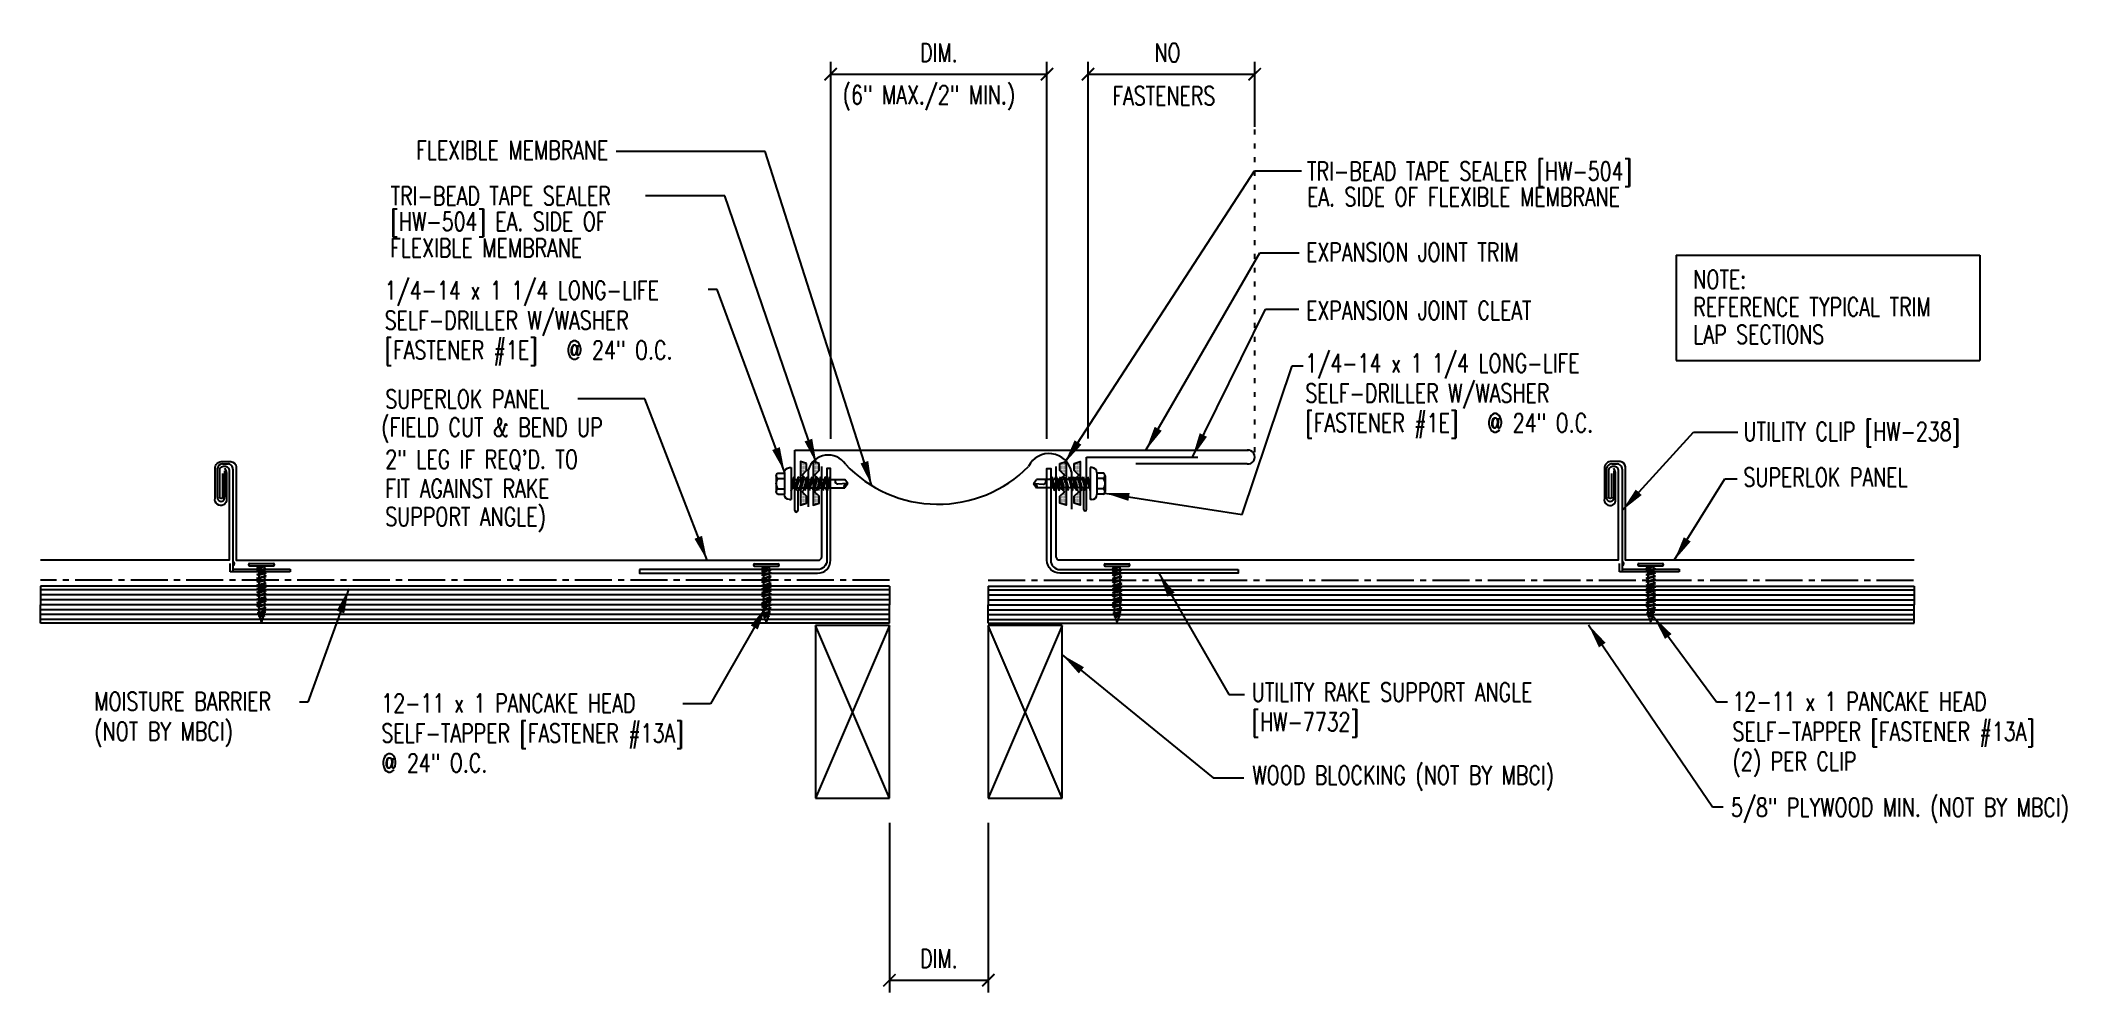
# Model space of a CAD drawing. Header units: inches. Extents: x 2.9 to 43.9, y 17.1 to 36.4.
import ezdxf
from ezdxf.enums import TextEntityAlignment as Align

# ---------------------------------------------------------------- set-up
doc = ezdxf.new("R2010")
doc.units = ezdxf.units.IN
doc.header["$MEASUREMENT"] = 0
doc.linetypes.add('ACAD_ISO07W100', pattern=[3, 0, -3])
doc.linetypes.add('CENTER2', pattern=[1.125, 0.75, -0.125, 0.125, -0.125])
for name, color, linetype in [('BARRIER', 253, 'CENTER2'), ('clip', 5, 'Continuous'), ('DIM', 2, 'Continuous'), ('FASTENER', 9, 'Continuous'), ('MEMBRANE', 7, 'Continuous'), ('PANEL', 11, 'Continuous'), ('STLA', 10, 'Continuous'), ('TAPE', 8, 'Continuous'), ('TEXT', 2, 'Continuous'), ('TRIM', 6, 'Continuous'), ('WOOD', 3, 'Continuous')]:
    doc.layers.add(name, color=color, linetype=linetype)
doc.styles.add('TEXT1', font='ROMANS.shx', dxfattribs={"width": 0.75, "height": 0.375})
doc.dimstyles.new('DETAIL$0', dxfattribs={"dimscale": 4, "dimtxt": 0.375, "dimasz": 0.0625, "dimexe": 0.0625, "dimexo": 0.125, "dimgap": 0.0625, "dimtad": 1, "dimdec": 4, "dimzin": 3, "dimdsep": 46, "dimlunit": 4, "dimtxsty": 'TEXT1', "dimblk": 'ARCHTICK', "dimcen": 0.0625, "dimclrd": 7, "dimclre": 7, "dimclrt": 2, "dimadec": 0, "dimazin": 0, "dimtfac": 0.59375, "dimtdec": 4, "dimtmove": 0, "dimatfit": 3, "dimfxl": 0, "dimfrac": 2, "dimtolj": 1, "dimtzin": 3, "dimarcsym": 0})
doc.dimstyles.new('DETAIL$7', dxfattribs={"dimscale": 4, "dimtxt": 0.375, "dimasz": 0.125, "dimexe": 0.0625, "dimexo": 0.125, "dimgap": 0.0625, "dimtad": 1, "dimdec": 4, "dimzin": 3, "dimdsep": 46, "dimlunit": 4, "dimtxsty": 'TEXT1', "dimblk": 'ARCHTICK', "dimcen": 0.0625, "dimclrd": 7, "dimclre": 7, "dimclrt": 2, "dimadec": 0, "dimazin": 0, "dimtfac": 0.59375, "dimtdec": 4, "dimtmove": 2, "dimatfit": 3, "dimfxl": 0, "dimfrac": 2, "dimtolj": 1, "dimtzin": 3, "dimarcsym": 0})

msp = doc.modelspace()

# ---------------------------------------------------------------- texts
at = {"layer": 'DIM', "color": 2, "insert": (25.73178, 36.16169), "char_height": 0.375, "attachment_point": 5, "style": 'TEXT1'}
msp.add_mtext('\\A1;NO', dxfattribs=at)
at = {"layer": 'TEXT', "style": 'TEXT1', "width": 0.75}
for s, p in [('(6" MAX./2" MIN.)', (19.14977, 35.11898)), ('FASTENERS', (24.61409, 35.09688)), ('TRI-BEAD TAPE SEALER [HW-504]', (28.55834, 33.5717)), ('TRI-BEAD TAPE SEALER', (9.99021, 33.07089)), ('EA. SIDE OF FLEXIBLE MEMBRANE', (28.55834, 33.05184)), ('[HW-504] EA. SIDE OF', (9.99021, 32.55104)), ('FLEXIBLE MEMBRANE', (9.97816, 32.01655)), ('EXPANSION JOINT TRIM', (28.53928, 31.93039)), ('EXPANSION JOINT CLEAT', (28.53928, 30.74656)), ('SUPERLOK PANEL', (9.88399, 28.95116)), ('(FIELD CUT & BEND UP', (9.80137, 28.38001)), ('UTILITY CLIP [HW-238]', (37.40124, 28.29431)), ('2" LEG IF REQ\'D. TO ', (9.8823, 27.72858)), ('FIT AGAINST RAKE', (9.8823, 27.13737)), ('SUPERLOK PANEL', (37.40124, 27.3664)), ('SUPPORT ANGLE)', (9.8823, 26.56654)), ('MOISTURE BARRIER', (3.98585, 22.82125)), ('UTILITY RAKE SUPPORT ANGLE', (27.43744, 23.00767)), ('(NOT BY MBCI)', (3.98585, 22.2141)), ('[HW-7732]', (27.43744, 22.40767)), ('WOOD BLOCKING (NOT BY MBCI)', (27.4505, 21.32447)), ('5/8" PLYWOOD MIN. (NOT BY MBCI)', (37.14857, 20.67338))]:
    msp.add_text(s, height=0.375, dxfattribs=at).set_placement(p)
msp.add_text('FLEXIBLE MEMBRANE', height=0.375, dxfattribs=at).set_placement((14.40044, 33.99826), align=Align.RIGHT)

# ---------------------------------------------------------------- blocks, each defined once
blk = doc.blocks.new('_ArchTick')
at = {"color": 0, "linetype": 'ByBlock', "const_width": 0.15}
blk.add_lwpolyline([(-0.5, -0.5), (0.5, 0.5)], dxfattribs=at)
blk = doc.blocks.new('*D11')
at = {"layer": 'DEFPOINTS', "color": 0}
for p in [(20.099, 21.048), (22.099, 21.048), (22.099, 17.357)]:
    blk.add_point(p, dxfattribs=at)
at = {"layer": 'DIM', "color": 7, "lineweight": -2}
for p, q in [((20.099, 20.548), (20.099, 17.107)), ((22.099, 20.548), (22.099, 17.107)), ((20.099, 17.357), (22.099, 17.357))]:
    blk.add_line(p, q, dxfattribs=at)
at = {"layer": 'DIM', "color": 7, "lineweight": -2, "xscale": 0.25, "yscale": 0.25, "zscale": 0.25, "rotation": 180}
blk.add_blockref('_ArchTick', (20.099, 17.357), dxfattribs=at)
at = {"layer": 'DIM', "color": 7, "lineweight": -2, "xscale": 0.25, "yscale": 0.25, "zscale": 0.25}
blk.add_blockref('_ArchTick', (22.099, 17.357), dxfattribs=at)
at = {"layer": 'DIM', "color": 2, "insert": (21.099, 17.795), "char_height": 0.375, "attachment_point": 5, "style": 'TEXT1'}
blk.add_mtext('\\A1;DIM.', dxfattribs=at)
blk = doc.blocks.new('*X2')
at = {"color": 0}
for p, q in [((-0.434, 0.135), (-0.434, 0.135)), ((-0.434, 0.123), (-0.434, 0.123)), ((-0.422, 0.141), (-0.422, 0.141)), ((-0.422, 0.129), (-0.422, 0.129)), ((-0.422, 0.117), (-0.422, 0.117)), ((-0.422, 0.105), (-0.422, 0.105)), ((-0.422, 0.094), (-0.422, 0.094)), ((-0.422, 0.082), (-0.422, 0.082)), ((-0.41, 0.135), (-0.41, 0.135)), ((-0.41, 0.123), (-0.41, 0.123)), ((-0.41, 0.111), (-0.41, 0.111)), ((-0.41, 0.1), (-0.41, 0.1)), ((-0.41, 0.088), (-0.41, 0.088)), ((-0.41, 0.076), (-0.41, 0.076)), ((-0.41, 0.064), (-0.41, 0.064)), ((-0.41, 0.053), (-0.41, 0.053)), ((-0.41, 0.041), (-0.41, 0.041)), ((-0.398, 0.141), (-0.398, 0.141)), ((-0.398, 0.129), (-0.398, 0.129)), ((-0.398, 0.117), (-0.398, 0.117)), ((-0.398, 0.105), (-0.398, 0.105)), ((-0.398, 0.094), (-0.398, 0.094)), ((-0.398, 0.082), (-0.398, 0.082)), ((-0.398, 0.07), (-0.398, 0.07)), ((-0.398, 0.059), (-0.398, 0.059)), ((-0.398, 0.047), (-0.398, 0.047)), ((-0.398, 0.035), (-0.398, 0.035)), ((-0.398, 0.023), (-0.398, 0.023)), ((-0.387, 0.135), (-0.387, 0.135)), ((-0.387, 0.123), (-0.387, 0.123)), ((-0.387, 0.111), (-0.387, 0.111)), ((-0.387, 0.1), (-0.387, 0.1)), ((-0.387, 0.088), (-0.387, 0.088)), ((-0.387, 0.076), (-0.387, 0.076)), ((-0.387, 0.064), (-0.387, 0.064)), ((-0.387, 0.053), (-0.387, 0.053)), ((-0.387, 0.041), (-0.387, 0.041)), ((-0.387, 0.029), (-0.387, 0.029)), ((-0.375, 0.141), (-0.375, 0.141)), ((-0.375, 0.129), (-0.375, 0.129)), ((-0.375, 0.117), (-0.375, 0.117)), ((-0.375, 0.105), (-0.375, 0.105)), ((-0.375, 0.094), (-0.375, 0.094)), ((-0.375, 0.082), (-0.375, 0.082)), ((-0.375, 0.07), (-0.375, 0.07)), ((-0.375, 0.059), (-0.375, 0.059)), ((-0.375, 0.047), (-0.375, 0.047)), ((-0.375, 0.035), (-0.375, 0.035)), ((-0.375, 0.023), (-0.375, 0.023)), ((-0.363, 0.135), (-0.363, 0.135)), ((-0.363, 0.123), (-0.363, 0.123)), ((-0.363, 0.111), (-0.363, 0.111)), ((-0.363, 0.1), (-0.363, 0.1)), ((-0.363, 0.088), (-0.363, 0.088)), ((-0.363, 0.076), (-0.363, 0.076)), ((-0.363, 0.064), (-0.363, 0.064)), ((-0.363, 0.053), (-0.363, 0.053)), ((-0.363, 0.041), (-0.363, 0.041)), ((-0.363, 0.029), (-0.363, 0.029)), ((-0.352, 0.141), (-0.352, 0.141)), ((-0.352, 0.129), (-0.352, 0.129)), ((-0.352, 0.117), (-0.352, 0.117)), ((-0.352, 0.105), (-0.352, 0.105)), ((-0.352, 0.094), (-0.352, 0.094)), ((-0.352, 0.082), (-0.352, 0.082)), ((-0.352, 0.07), (-0.352, 0.07)), ((-0.352, 0.059), (-0.352, 0.059)), ((-0.352, 0.047), (-0.352, 0.047)), ((-0.352, 0.035), (-0.352, 0.035)), ((-0.352, 0.023), (-0.352, 0.023)), ((-0.34, 0.135), (-0.34, 0.135)), ((-0.34, 0.123), (-0.34, 0.123)), ((-0.34, 0.111), (-0.34, 0.111)), ((-0.34, 0.1), (-0.34, 0.1)), ((-0.34, 0.088), (-0.34, 0.088)), ((-0.34, 0.076), (-0.34, 0.076)), ((-0.34, 0.064), (-0.34, 0.064)), ((-0.34, 0.053), (-0.34, 0.053)), ((-0.34, 0.041), (-0.34, 0.041)), ((-0.34, 0.029), (-0.34, 0.029)), ((-0.328, 0.141), (-0.328, 0.141)), ((-0.328, 0.129), (-0.328, 0.129)), ((-0.328, 0.117), (-0.328, 0.117)), ((-0.328, 0.105), (-0.328, 0.105)), ((-0.328, 0.094), (-0.328, 0.094)), ((-0.328, 0.082), (-0.328, 0.082)), ((-0.328, 0.07), (-0.328, 0.07)), ((-0.328, 0.059), (-0.328, 0.059)), ((-0.328, 0.047), (-0.328, 0.047)), ((-0.328, 0.035), (-0.328, 0.035)), ((-0.328, 0.023), (-0.328, 0.023)), ((-0.316, 0.135), (-0.316, 0.135)), ((-0.316, 0.123), (-0.316, 0.123)), ((-0.316, 0.111), (-0.316, 0.111)), ((-0.316, 0.1), (-0.316, 0.1)), ((-0.316, 0.088), (-0.316, 0.088)), ((-0.316, 0.076), (-0.316, 0.076)), ((-0.316, 0.064), (-0.316, 0.064)), ((-0.316, 0.053), (-0.316, 0.053)), ((-0.316, 0.041), (-0.316, 0.041)), ((-0.316, 0.029), (-0.316, 0.029)), ((-0.305, 0.141), (-0.305, 0.141)), ((-0.305, 0.129), (-0.305, 0.129)), ((-0.305, 0.117), (-0.305, 0.117)), ((-0.305, 0.105), (-0.305, 0.105)), ((-0.305, 0.094), (-0.305, 0.094)), ((-0.305, 0.082), (-0.305, 0.082)), ((-0.305, 0.07), (-0.305, 0.07)), ((-0.305, 0.059), (-0.305, 0.059)), ((-0.305, 0.047), (-0.305, 0.047)), ((-0.305, 0.035), (-0.305, 0.035)), ((-0.305, 0.023), (-0.305, 0.023)), ((-0.293, 0.135), (-0.293, 0.135)), ((-0.293, 0.123), (-0.293, 0.123)), ((-0.293, 0.111), (-0.293, 0.111)), ((-0.293, 0.1), (-0.293, 0.1)), ((-0.293, 0.088), (-0.293, 0.088)), ((-0.293, 0.076), (-0.293, 0.076)), ((-0.293, 0.064), (-0.293, 0.064)), ((-0.293, 0.053), (-0.293, 0.053)), ((-0.293, 0.041), (-0.293, 0.041)), ((-0.293, 0.029), (-0.293, 0.029)), ((-0.281, 0.141), (-0.281, 0.141)), ((-0.281, 0.129), (-0.281, 0.129)), ((-0.281, 0.117), (-0.281, 0.117)), ((-0.281, 0.105), (-0.281, 0.105)), ((-0.281, 0.094), (-0.281, 0.094)), ((-0.281, 0.082), (-0.281, 0.082)), ((-0.281, 0.07), (-0.281, 0.07)), ((-0.281, 0.059), (-0.281, 0.059)), ((-0.281, 0.047), (-0.281, 0.047)), ((-0.281, 0.035), (-0.281, 0.035)), ((-0.281, 0.023), (-0.281, 0.023)), ((-0.27, 0.135), (-0.27, 0.135)), ((-0.27, 0.123), (-0.27, 0.123)), ((-0.27, 0.111), (-0.27, 0.111)), ((-0.27, 0.1), (-0.27, 0.1)), ((-0.27, 0.088), (-0.27, 0.088)), ((-0.27, 0.076), (-0.27, 0.076)), ((-0.27, 0.064), (-0.27, 0.064)), ((-0.27, 0.053), (-0.27, 0.053)), ((-0.27, 0.041), (-0.27, 0.041)), ((-0.27, 0.029), (-0.27, 0.029)), ((-0.258, 0.141), (-0.258, 0.141)), ((-0.258, 0.129), (-0.258, 0.129)), ((-0.258, 0.117), (-0.258, 0.117)), ((-0.258, 0.105), (-0.258, 0.105)), ((-0.258, 0.094), (-0.258, 0.094)), ((-0.258, 0.082), (-0.258, 0.082)), ((-0.258, 0.07), (-0.258, 0.07)), ((-0.258, 0.059), (-0.258, 0.059)), ((-0.258, 0.047), (-0.258, 0.047)), ((-0.258, 0.035), (-0.258, 0.035)), ((-0.258, 0.023), (-0.258, 0.023)), ((-0.246, 0.135), (-0.246, 0.135)), ((-0.246, 0.123), (-0.246, 0.123)), ((-0.246, 0.111), (-0.246, 0.111)), ((-0.246, 0.1), (-0.246, 0.1)), ((-0.246, 0.088), (-0.246, 0.088)), ((-0.246, 0.076), (-0.246, 0.076)), ((-0.246, 0.064), (-0.246, 0.064)), ((-0.246, 0.053), (-0.246, 0.053)), ((-0.246, 0.041), (-0.246, 0.041)), ((-0.234, 0.141), (-0.234, 0.141)), ((-0.234, 0.129), (-0.234, 0.129)), ((-0.234, 0.117), (-0.234, 0.117)), ((-0.234, 0.105), (-0.234, 0.105)), ((-0.234, 0.094), (-0.234, 0.094)), ((-0.234, 0.082), (-0.234, 0.082)), ((-0.234, 0.07), (-0.234, 0.07)), ((-0.234, 0.059), (-0.234, 0.059)), ((-0.234, 0.047), (-0.234, 0.047)), ((-0.223, 0.135), (-0.223, 0.135)), ((-0.223, 0.123), (-0.223, 0.123)), ((-0.223, 0.111), (-0.223, 0.111)), ((-0.223, 0.1), (-0.223, 0.1)), ((-0.223, 0.088), (-0.223, 0.088)), ((-0.223, 0.076), (-0.223, 0.076)), ((-0.223, 0.064), (-0.223, 0.064)), ((-0.211, 0.141), (-0.211, 0.141)), ((-0.211, 0.129), (-0.211, 0.129)), ((-0.211, 0.117), (-0.211, 0.117)), ((-0.211, 0.105), (-0.211, 0.105)), ((-0.211, 0.094), (-0.211, 0.094)), ((-0.211, 0.082), (-0.211, 0.082)), ((-0.211, 0.07), (-0.211, 0.07)), ((-0.199, 0.135), (-0.199, 0.135)), ((-0.199, 0.123), (-0.199, 0.123)), ((-0.199, 0.111), (-0.199, 0.111)), ((-0.199, 0.1), (-0.199, 0.1)), ((-0.199, 0.088), (-0.199, 0.088)), ((-0.188, 0.141), (-0.188, 0.141)), ((-0.188, 0.129), (-0.188, 0.129)), ((-0.188, 0.117), (-0.188, 0.117)), ((-0.188, 0.105), (-0.188, 0.105)), ((-0.188, 0.094), (-0.188, 0.094)), ((-0.176, 0.135), (-0.176, 0.135)), ((-0.176, 0.123), (-0.176, 0.123)), ((-0.176, 0.111), (-0.176, 0.111)), ((-0.164, 0.141), (-0.164, 0.141)), ((-0.164, 0.129), (-0.164, 0.129)), ((-0.164, 0.117), (-0.164, 0.117)), ((-0.164, 0.105), (-0.164, 0.105)), ((-0.152, 0.135), (-0.152, 0.135)), ((-0.152, 0.123), (-0.152, 0.123)), ((-0.152, 0.111), (-0.152, 0.111)), ((-0.152, 0.1), (-0.152, 0.1)), ((-0.141, 0.141), (-0.141, 0.141)), ((-0.141, 0.129), (-0.141, 0.129)), ((-0.141, 0.117), (-0.141, 0.117)), ((-0.141, 0.105), (-0.141, 0.105)), ((-0.141, 0.094), (-0.141, 0.094)), ((-0.141, 0.082), (-0.141, 0.082)), ((-0.129, 0.135), (-0.129, 0.135)), ((-0.129, 0.123), (-0.129, 0.123)), ((-0.129, 0.111), (-0.129, 0.111)), ((-0.129, 0.1), (-0.129, 0.1)), ((-0.129, 0.088), (-0.129, 0.088)), ((-0.129, 0.076), (-0.129, 0.076)), ((-0.117, 0.141), (-0.117, 0.141)), ((-0.117, 0.129), (-0.117, 0.129)), ((-0.117, 0.117), (-0.117, 0.117)), ((-0.117, 0.105), (-0.117, 0.105)), ((-0.117, 0.094), (-0.117, 0.094)), ((-0.117, 0.082), (-0.117, 0.082)), ((-0.117, 0.07), (-0.117, 0.07)), ((-0.117, 0.059), (-0.117, 0.059)), ((-0.105, 0.135), (-0.105, 0.135)), ((-0.105, 0.123), (-0.105, 0.123)), ((-0.105, 0.111), (-0.105, 0.111)), ((-0.105, 0.1), (-0.105, 0.1)), ((-0.105, 0.088), (-0.105, 0.088)), ((-0.105, 0.076), (-0.105, 0.076)), ((-0.105, 0.064), (-0.105, 0.064)), ((-0.105, 0.053), (-0.105, 0.053)), ((-0.094, 0.141), (-0.094, 0.141)), ((-0.094, 0.129), (-0.094, 0.129)), ((-0.094, 0.117), (-0.094, 0.117)), ((-0.094, 0.105), (-0.094, 0.105)), ((-0.094, 0.094), (-0.094, 0.094)), ((-0.094, 0.082), (-0.094, 0.082)), ((-0.094, 0.07), (-0.094, 0.07)), ((-0.094, 0.059), (-0.094, 0.059)), ((-0.094, 0.047), (-0.094, 0.047)), ((-0.094, 0.035), (-0.094, 0.035)), ((-0.082, 0.135), (-0.082, 0.135)), ((-0.082, 0.123), (-0.082, 0.123)), ((-0.082, 0.111), (-0.082, 0.111)), ((-0.082, 0.1), (-0.082, 0.1)), ((-0.082, 0.088), (-0.082, 0.088)), ((-0.082, 0.076), (-0.082, 0.076)), ((-0.082, 0.064), (-0.082, 0.064)), ((-0.082, 0.053), (-0.082, 0.053)), ((-0.082, 0.041), (-0.082, 0.041)), ((-0.082, 0.029), (-0.082, 0.029)), ((-0.07, 0.141), (-0.07, 0.141)), ((-0.07, 0.129), (-0.07, 0.129)), ((-0.07, 0.117), (-0.07, 0.117)), ((-0.07, 0.105), (-0.07, 0.105)), ((-0.07, 0.094), (-0.07, 0.094)), ((-0.07, 0.082), (-0.07, 0.082)), ((-0.07, 0.07), (-0.07, 0.07)), ((-0.07, 0.059), (-0.07, 0.059)), ((-0.07, 0.047), (-0.07, 0.047)), ((-0.07, 0.035), (-0.07, 0.035)), ((-0.07, 0.023), (-0.07, 0.023)), ((-0.059, 0.135), (-0.059, 0.135)), ((-0.059, 0.123), (-0.059, 0.123)), ((-0.059, 0.111), (-0.059, 0.111)), ((-0.059, 0.1), (-0.059, 0.1)), ((-0.059, 0.088), (-0.059, 0.088)), ((-0.059, 0.076), (-0.059, 0.076)), ((-0.059, 0.064), (-0.059, 0.064)), ((-0.059, 0.053), (-0.059, 0.053)), ((-0.059, 0.041), (-0.059, 0.041)), ((-0.059, 0.029), (-0.059, 0.029)), ((-0.047, 0.141), (-0.047, 0.141)), ((-0.047, 0.129), (-0.047, 0.129)), ((-0.047, 0.117), (-0.047, 0.117)), ((-0.047, 0.105), (-0.047, 0.105)), ((-0.047, 0.094), (-0.047, 0.094)), ((-0.047, 0.082), (-0.047, 0.082)), ((-0.047, 0.07), (-0.047, 0.07)), ((-0.047, 0.059), (-0.047, 0.059)), ((-0.047, 0.047), (-0.047, 0.047)), ((-0.047, 0.035), (-0.047, 0.035)), ((-0.047, 0.023), (-0.047, 0.023)), ((-0.035, 0.135), (-0.035, 0.135)), ((-0.035, 0.123), (-0.035, 0.123)), ((-0.035, 0.111), (-0.035, 0.111)), ((-0.035, 0.1), (-0.035, 0.1)), ((-0.035, 0.088), (-0.035, 0.088)), ((-0.035, 0.076), (-0.035, 0.076)), ((-0.035, 0.064), (-0.035, 0.064)), ((-0.035, 0.053), (-0.035, 0.053)), ((-0.035, 0.041), (-0.035, 0.041)), ((-0.035, 0.029), (-0.035, 0.029)), ((-0.023, 0.141), (-0.023, 0.141)), ((-0.023, 0.129), (-0.023, 0.129)), ((-0.023, 0.117), (-0.023, 0.117)), ((-0.023, 0.105), (-0.023, 0.105)), ((-0.023, 0.094), (-0.023, 0.094)), ((-0.023, 0.082), (-0.023, 0.082)), ((-0.023, 0.07), (-0.023, 0.07)), ((-0.023, 0.059), (-0.023, 0.059)), ((-0.023, 0.047), (-0.023, 0.047)), ((-0.023, 0.035), (-0.023, 0.035)), ((-0.023, 0.023), (-0.023, 0.023)), ((-0.012, 0.135), (-0.012, 0.135)), ((-0.012, 0.123), (-0.012, 0.123)), ((-0.012, 0.111), (-0.012, 0.111)), ((-0.012, 0.1), (-0.012, 0.1)), ((-0.012, 0.088), (-0.012, 0.088)), ((-0.012, 0.076), (-0.012, 0.076)), ((-0.012, 0.064), (-0.012, 0.064)), ((-0.012, 0.053), (-0.012, 0.053)), ((-0.012, 0.041), (-0.012, 0.041)), ((-0.012, 0.029), (-0.012, 0.029)), ((0, 0.141), (0, 0.141)), ((0, 0.129), (0, 0.129)), ((0, 0.117), (0, 0.117)), ((0, 0.105), (0, 0.105)), ((0, 0.094), (0, 0.094)), ((0, 0.082), (0, 0.082)), ((0, 0.07), (0, 0.07)), ((0, 0.059), (0, 0.059)), ((0, 0.047), (0, 0.047)), ((0, 0.035), (0, 0.035)), ((0, 0.023), (0, 0.023)), ((0.012, 0.135), (0.012, 0.135)), ((0.012, 0.123), (0.012, 0.123)), ((0.012, 0.111), (0.012, 0.111)), ((0.012, 0.1), (0.012, 0.1)), ((0.012, 0.088), (0.012, 0.088)), ((0.012, 0.076), (0.012, 0.076)), ((0.012, 0.064), (0.012, 0.064)), ((0.012, 0.053), (0.012, 0.053)), ((0.012, 0.041), (0.012, 0.041)), ((0.012, 0.029), (0.012, 0.029)), ((0.023, 0.141), (0.023, 0.141)), ((0.023, 0.129), (0.023, 0.129)), ((0.023, 0.117), (0.023, 0.117)), ((0.023, 0.105), (0.023, 0.105)), ((0.023, 0.094), (0.023, 0.094)), ((0.023, 0.082), (0.023, 0.082)), ((0.023, 0.07), (0.023, 0.07)), ((0.023, 0.059), (0.023, 0.059)), ((0.023, 0.047), (0.023, 0.047)), ((0.023, 0.035), (0.023, 0.035)), ((0.023, 0.023), (0.023, 0.023)), ((0.035, 0.135), (0.035, 0.135)), ((0.035, 0.123), (0.035, 0.123)), ((0.035, 0.111), (0.035, 0.111)), ((0.035, 0.1), (0.035, 0.1)), ((0.035, 0.088), (0.035, 0.088)), ((0.035, 0.076), (0.035, 0.076)), ((0.035, 0.064), (0.035, 0.064)), ((0.035, 0.053), (0.035, 0.053)), ((0.035, 0.041), (0.035, 0.041)), ((0.035, 0.029), (0.035, 0.029)), ((0.047, 0.141), (0.047, 0.141)), ((0.047, 0.129), (0.047, 0.129)), ((0.047, 0.117), (0.047, 0.117)), ((0.047, 0.105), (0.047, 0.105)), ((0.047, 0.094), (0.047, 0.094)), ((0.047, 0.082), (0.047, 0.082)), ((0.047, 0.07), (0.047, 0.07)), ((0.047, 0.059), (0.047, 0.059)), ((0.047, 0.047), (0.047, 0.047)), ((0.047, 0.035), (0.047, 0.035)), ((0.047, 0.023), (0.047, 0.023)), ((0.059, 0.135), (0.059, 0.135)), ((0.059, 0.123), (0.059, 0.123)), ((0.059, 0.111), (0.059, 0.111)), ((0.059, 0.1), (0.059, 0.1)), ((0.059, 0.088), (0.059, 0.088)), ((0.059, 0.076), (0.059, 0.076)), ((0.059, 0.064), (0.059, 0.064)), ((0.059, 0.053), (0.059, 0.053)), ((0.059, 0.041), (0.059, 0.041)), ((0.059, 0.029), (0.059, 0.029)), ((0.07, 0.141), (0.07, 0.141)), ((0.07, 0.129), (0.07, 0.129)), ((0.07, 0.117), (0.07, 0.117)), ((0.07, 0.105), (0.07, 0.105)), ((0.07, 0.094), (0.07, 0.094)), ((0.07, 0.082), (0.07, 0.082)), ((0.07, 0.07), (0.07, 0.07)), ((0.07, 0.059), (0.07, 0.059)), ((0.07, 0.047), (0.07, 0.047)), ((0.07, 0.035), (0.07, 0.035)), ((0.07, 0.023), (0.07, 0.023)), ((0.082, 0.135), (0.082, 0.135)), ((0.082, 0.123), (0.082, 0.123)), ((0.082, 0.111), (0.082, 0.111)), ((0.082, 0.1), (0.082, 0.1)), ((0.082, 0.088), (0.082, 0.088)), ((0.082, 0.076), (0.082, 0.076)), ((0.082, 0.064), (0.082, 0.064)), ((0.082, 0.053), (0.082, 0.053)), ((0.082, 0.041), (0.082, 0.041)), ((0.082, 0.029), (0.082, 0.029)), ((0.094, 0.141), (0.094, 0.141)), ((0.094, 0.129), (0.094, 0.129)), ((0.094, 0.117), (0.094, 0.117)), ((0.094, 0.105), (0.094, 0.105)), ((0.094, 0.094), (0.094, 0.094)), ((0.094, 0.082), (0.094, 0.082)), ((0.094, 0.07), (0.094, 0.07)), ((0.094, 0.059), (0.094, 0.059)), ((0.094, 0.047), (0.094, 0.047)), ((0.094, 0.035), (0.094, 0.035)), ((0.105, 0.135), (0.105, 0.135)), ((0.105, 0.123), (0.105, 0.123)), ((0.105, 0.111), (0.105, 0.111)), ((0.105, 0.1), (0.105, 0.1)), ((0.105, 0.088), (0.105, 0.088)), ((0.105, 0.076), (0.105, 0.076)), ((0.105, 0.064), (0.105, 0.064)), ((0.105, 0.053), (0.105, 0.053)), ((0.117, 0.141), (0.117, 0.141)), ((0.117, 0.129), (0.117, 0.129)), ((0.117, 0.117), (0.117, 0.117)), ((0.117, 0.105), (0.117, 0.105)), ((0.117, 0.094), (0.117, 0.094)), ((0.117, 0.082), (0.117, 0.082)), ((0.117, 0.07), (0.117, 0.07)), ((0.117, 0.059), (0.117, 0.059)), ((0.129, 0.135), (0.129, 0.135)), ((0.129, 0.123), (0.129, 0.123)), ((0.129, 0.111), (0.129, 0.111)), ((0.129, 0.1), (0.129, 0.1)), ((0.129, 0.088), (0.129, 0.088)), ((0.129, 0.076), (0.129, 0.076)), ((0.141, 0.141), (0.141, 0.141)), ((0.141, 0.129), (0.141, 0.129)), ((0.141, 0.117), (0.141, 0.117)), ((0.141, 0.105), (0.141, 0.105)), ((0.141, 0.094), (0.141, 0.094)), ((0.141, 0.082), (0.141, 0.082)), ((0.152, 0.135), (0.152, 0.135)), ((0.152, 0.123), (0.152, 0.123)), ((0.152, 0.111), (0.152, 0.111)), ((0.152, 0.1), (0.152, 0.1)), ((0.164, 0.141), (0.164, 0.141)), ((0.164, 0.129), (0.164, 0.129)), ((0.164, 0.117), (0.164, 0.117)), ((0.164, 0.105), (0.164, 0.105)), ((0.176, 0.135), (0.176, 0.135)), ((0.176, 0.123), (0.176, 0.123)), ((0.176, 0.111), (0.176, 0.111)), ((0.188, 0.141), (0.188, 0.141)), ((0.188, 0.129), (0.188, 0.129)), ((0.188, 0.117), (0.188, 0.117)), ((0.188, 0.105), (0.188, 0.105)), ((0.188, 0.094), (0.188, 0.094)), ((0.199, 0.135), (0.199, 0.135)), ((0.199, 0.123), (0.199, 0.123)), ((0.199, 0.111), (0.199, 0.111)), ((0.199, 0.1), (0.199, 0.1)), ((0.199, 0.088), (0.199, 0.088)), ((0.211, 0.141), (0.211, 0.141)), ((0.211, 0.129), (0.211, 0.129)), ((0.211, 0.117), (0.211, 0.117)), ((0.211, 0.105), (0.211, 0.105)), ((0.211, 0.094), (0.211, 0.094)), ((0.211, 0.082), (0.211, 0.082)), ((0.211, 0.07), (0.211, 0.07)), ((0.223, 0.135), (0.223, 0.135)), ((0.223, 0.123), (0.223, 0.123)), ((0.223, 0.111), (0.223, 0.111)), ((0.223, 0.1), (0.223, 0.1)), ((0.223, 0.088), (0.223, 0.088)), ((0.223, 0.076), (0.223, 0.076)), ((0.223, 0.064), (0.223, 0.064)), ((0.234, 0.141), (0.234, 0.141)), ((0.234, 0.129), (0.234, 0.129)), ((0.234, 0.117), (0.234, 0.117)), ((0.234, 0.105), (0.234, 0.105)), ((0.234, 0.094), (0.234, 0.094)), ((0.234, 0.082), (0.234, 0.082)), ((0.234, 0.07), (0.234, 0.07)), ((0.234, 0.059), (0.234, 0.059)), ((0.234, 0.047), (0.234, 0.047)), ((0.246, 0.135), (0.246, 0.135)), ((0.246, 0.123), (0.246, 0.123)), ((0.246, 0.111), (0.246, 0.111)), ((0.246, 0.1), (0.246, 0.1)), ((0.246, 0.088), (0.246, 0.088)), ((0.246, 0.076), (0.246, 0.076)), ((0.246, 0.064), (0.246, 0.064)), ((0.246, 0.053), (0.246, 0.053)), ((0.246, 0.041), (0.246, 0.041)), ((0.258, 0.141), (0.258, 0.141)), ((0.258, 0.129), (0.258, 0.129)), ((0.258, 0.117), (0.258, 0.117)), ((0.258, 0.105), (0.258, 0.105)), ((0.258, 0.094), (0.258, 0.094)), ((0.258, 0.082), (0.258, 0.082)), ((0.258, 0.07), (0.258, 0.07)), ((0.258, 0.059), (0.258, 0.059)), ((0.258, 0.047), (0.258, 0.047)), ((0.258, 0.035), (0.258, 0.035)), ((0.258, 0.023), (0.258, 0.023)), ((0.27, 0.135), (0.27, 0.135)), ((0.27, 0.123), (0.27, 0.123)), ((0.27, 0.111), (0.27, 0.111)), ((0.27, 0.1), (0.27, 0.1)), ((0.27, 0.088), (0.27, 0.088)), ((0.27, 0.076), (0.27, 0.076)), ((0.27, 0.064), (0.27, 0.064)), ((0.27, 0.053), (0.27, 0.053)), ((0.27, 0.041), (0.27, 0.041)), ((0.27, 0.029), (0.27, 0.029)), ((0.281, 0.141), (0.281, 0.141)), ((0.281, 0.129), (0.281, 0.129)), ((0.281, 0.117), (0.281, 0.117)), ((0.281, 0.105), (0.281, 0.105)), ((0.281, 0.094), (0.281, 0.094)), ((0.281, 0.082), (0.281, 0.082)), ((0.281, 0.07), (0.281, 0.07)), ((0.281, 0.059), (0.281, 0.059)), ((0.281, 0.047), (0.281, 0.047)), ((0.281, 0.035), (0.281, 0.035)), ((0.281, 0.023), (0.281, 0.023)), ((0.293, 0.135), (0.293, 0.135)), ((0.293, 0.123), (0.293, 0.123)), ((0.293, 0.111), (0.293, 0.111)), ((0.293, 0.1), (0.293, 0.1)), ((0.293, 0.088), (0.293, 0.088)), ((0.293, 0.076), (0.293, 0.076)), ((0.293, 0.064), (0.293, 0.064)), ((0.293, 0.053), (0.293, 0.053)), ((0.293, 0.041), (0.293, 0.041)), ((0.293, 0.029), (0.293, 0.029)), ((0.305, 0.141), (0.305, 0.141)), ((0.305, 0.129), (0.305, 0.129)), ((0.305, 0.117), (0.305, 0.117)), ((0.305, 0.105), (0.305, 0.105)), ((0.305, 0.094), (0.305, 0.094)), ((0.305, 0.082), (0.305, 0.082)), ((0.305, 0.07), (0.305, 0.07)), ((0.305, 0.059), (0.305, 0.059)), ((0.305, 0.047), (0.305, 0.047)), ((0.305, 0.035), (0.305, 0.035)), ((0.305, 0.023), (0.305, 0.023)), ((0.316, 0.135), (0.316, 0.135)), ((0.316, 0.123), (0.316, 0.123)), ((0.316, 0.111), (0.316, 0.111)), ((0.316, 0.1), (0.316, 0.1)), ((0.316, 0.088), (0.316, 0.088)), ((0.316, 0.076), (0.316, 0.076)), ((0.316, 0.064), (0.316, 0.064)), ((0.316, 0.053), (0.316, 0.053)), ((0.316, 0.041), (0.316, 0.041)), ((0.316, 0.029), (0.316, 0.029)), ((0.328, 0.141), (0.328, 0.141)), ((0.328, 0.129), (0.328, 0.129)), ((0.328, 0.117), (0.328, 0.117)), ((0.328, 0.105), (0.328, 0.105)), ((0.328, 0.094), (0.328, 0.094)), ((0.328, 0.082), (0.328, 0.082)), ((0.328, 0.07), (0.328, 0.07)), ((0.328, 0.059), (0.328, 0.059)), ((0.328, 0.047), (0.328, 0.047)), ((0.328, 0.035), (0.328, 0.035)), ((0.328, 0.023), (0.328, 0.023)), ((0.34, 0.135), (0.34, 0.135)), ((0.34, 0.123), (0.34, 0.123)), ((0.34, 0.111), (0.34, 0.111)), ((0.34, 0.1), (0.34, 0.1)), ((0.34, 0.088), (0.34, 0.088)), ((0.34, 0.076), (0.34, 0.076)), ((0.34, 0.064), (0.34, 0.064)), ((0.34, 0.053), (0.34, 0.053)), ((0.34, 0.041), (0.34, 0.041)), ((0.34, 0.029), (0.34, 0.029)), ((0.352, 0.141), (0.352, 0.141)), ((0.352, 0.129), (0.352, 0.129)), ((0.352, 0.117), (0.352, 0.117)), ((0.352, 0.105), (0.352, 0.105)), ((0.352, 0.094), (0.352, 0.094)), ((0.352, 0.082), (0.352, 0.082)), ((0.352, 0.07), (0.352, 0.07)), ((0.352, 0.059), (0.352, 0.059)), ((0.352, 0.047), (0.352, 0.047)), ((0.352, 0.035), (0.352, 0.035)), ((0.352, 0.023), (0.352, 0.023)), ((0.363, 0.135), (0.363, 0.135)), ((0.363, 0.123), (0.363, 0.123)), ((0.363, 0.111), (0.363, 0.111)), ((0.363, 0.1), (0.363, 0.1)), ((0.363, 0.088), (0.363, 0.088)), ((0.363, 0.076), (0.363, 0.076)), ((0.363, 0.064), (0.363, 0.064)), ((0.363, 0.053), (0.363, 0.053)), ((0.363, 0.041), (0.363, 0.041)), ((0.363, 0.029), (0.363, 0.029)), ((0.375, 0.141), (0.375, 0.141)), ((0.375, 0.129), (0.375, 0.129)), ((0.375, 0.117), (0.375, 0.117)), ((0.375, 0.105), (0.375, 0.105)), ((0.375, 0.094), (0.375, 0.094)), ((0.375, 0.082), (0.375, 0.082)), ((0.375, 0.07), (0.375, 0.07)), ((0.375, 0.059), (0.375, 0.059)), ((0.375, 0.047), (0.375, 0.047)), ((0.375, 0.035), (0.375, 0.035)), ((0.375, 0.023), (0.375, 0.023)), ((0.387, 0.135), (0.387, 0.135)), ((0.387, 0.123), (0.387, 0.123)), ((0.387, 0.111), (0.387, 0.111)), ((0.387, 0.1), (0.387, 0.1)), ((0.387, 0.088), (0.387, 0.088)), ((0.387, 0.076), (0.387, 0.076)), ((0.387, 0.064), (0.387, 0.064)), ((0.387, 0.053), (0.387, 0.053)), ((0.387, 0.041), (0.387, 0.041)), ((0.387, 0.029), (0.387, 0.029)), ((0.398, 0.141), (0.398, 0.141)), ((0.398, 0.129), (0.398, 0.129)), ((0.398, 0.117), (0.398, 0.117)), ((0.398, 0.105), (0.398, 0.105)), ((0.398, 0.094), (0.398, 0.094)), ((0.398, 0.082), (0.398, 0.082)), ((0.398, 0.07), (0.398, 0.07)), ((0.398, 0.059), (0.398, 0.059)), ((0.398, 0.047), (0.398, 0.047)), ((0.398, 0.035), (0.398, 0.035)), ((0.398, 0.023), (0.398, 0.023)), ((0.41, 0.135), (0.41, 0.135)), ((0.41, 0.123), (0.41, 0.123)), ((0.41, 0.111), (0.41, 0.111)), ((0.41, 0.1), (0.41, 0.1)), ((0.41, 0.088), (0.41, 0.088)), ((0.41, 0.076), (0.41, 0.076)), ((0.41, 0.064), (0.41, 0.064)), ((0.41, 0.053), (0.41, 0.053)), ((0.41, 0.041), (0.41, 0.041)), ((0.422, 0.141), (0.422, 0.141)), ((0.422, 0.129), (0.422, 0.129)), ((0.422, 0.117), (0.422, 0.117)), ((0.422, 0.105), (0.422, 0.105)), ((0.422, 0.094), (0.422, 0.094)), ((0.422, 0.082), (0.422, 0.082)), ((0.434, 0.135), (0.434, 0.135)), ((0.434, 0.123), (0.434, 0.123))]:
    blk.add_line(p, q, dxfattribs=at)
blk = doc.blocks.new('MB_DBTAP')
at = {"layer": 'TAPE', "color": 9}
blk.add_lwpolyline([(-0.403, 0.018), (-0.442, 0.141), (0.442, 0.141), (0.403, 0.018), (0.26, 0.018), (0.17, 0.109), (0.079, 0.018), (0, 0.018), (-0.079, 0.018), (-0.17, 0.109), (-0.26, 0.018)], close=True, dxfattribs=at)
at = {"layer": 'TAPE', "color": 251}
blk.add_blockref('*X2', (0, 0), dxfattribs=at)
blk = doc.blocks.new('MB_DW3')
at = {"layer": 'FASTENER'}
for p, q in [((-0.324, 0.071), (-0.324, 0.037)), ((-0.324, 0.037), (0.324, 0.037)), ((-0.224, 0.171), (0.215, 0.171)), ((-0.215, 0.305), (-0.215, 0.171)), ((-0.161, 0.337), (0.161, 0.337)), ((-0.139, -0.016), (0.046, 0.037)), ((-0.107, 0.305), (-0.107, 0.171)), ((-0.104, -0.036), (0.139, 0.033)), ((-0.086, 0.037), (0.086, 0.037)), ((-0.086, 0.037), (-0.086, -0.001)), ((0.086, 0.037), (0.133, 0.037)), ((0.086, 0.018), (0.086, -0.042)), ((0.107, 0.305), (0.107, 0.171)), ((0.139, 0.033), (0.133, 0.037)), ((0.215, 0.305), (0.215, 0.171)), ((0.324, 0.071), (0.324, 0.037)), ((-0.104, -0.036), (-0.139, -0.016)), ((-0.139, -0.107), (0.104, -0.038)), ((-0.104, -0.127), (-0.139, -0.107)), ((-0.139, -0.198), (0.104, -0.128)), ((-0.104, -0.218), (-0.139, -0.198)), ((-0.139, -0.289), (0.104, -0.219)), ((-0.104, -0.309), (-0.139, -0.289)), ((-0.139, -0.38), (0.104, -0.31)), ((-0.104, -0.4), (-0.139, -0.38)), ((-0.139, -0.47), (0.104, -0.401)), ((-0.104, -0.127), (0.139, -0.058)), ((-0.104, -0.218), (0.139, -0.149)), ((-0.104, -0.309), (0.139, -0.239)), ((-0.104, -0.4), (0.139, -0.33)), ((-0.086, -0.031), (-0.086, -0.092)), ((-0.086, -0.122), (-0.086, -0.183)), ((-0.086, -0.213), (-0.086, -0.274)), ((-0.086, -0.304), (-0.086, -0.364)), ((-0.086, -0.395), (-0.086, -0.455)), ((0.086, -0.073), (0.086, -0.133)), ((0.086, -0.164), (0.086, -0.224)), ((0.086, -0.255), (0.086, -0.315)), ((0.086, -0.345), (0.086, -0.406)), ((0.139, -0.058), (0.104, -0.038)), ((0.139, -0.149), (0.104, -0.128)), ((0.139, -0.239), (0.104, -0.219)), ((0.139, -0.33), (0.104, -0.31)), ((0.139, -0.421), (0.104, -0.401)), ((-0.104, -0.491), (-0.139, -0.47)), ((-0.139, -0.561), (0.104, -0.492)), ((-0.104, -0.581), (-0.139, -0.561)), ((-0.139, -0.652), (0.104, -0.583)), ((-0.104, -0.672), (-0.139, -0.652)), ((-0.139, -0.743), (0.104, -0.674)), ((-0.104, -0.763), (-0.139, -0.743)), ((-0.104, -0.491), (0.139, -0.421)), ((-0.104, -0.581), (0.139, -0.512)), ((-0.104, -0.672), (0.139, -0.603)), ((-0.104, -0.763), (0.139, -0.694)), ((-0.086, -0.486), (-0.086, -0.546)), ((-0.086, -0.577), (-0.086, -0.637)), ((-0.086, -0.667), (-0.086, -0.728)), ((-0.086, -0.758), (-0.086, -1.05)), ((0.086, -0.436), (0.086, -0.497)), ((0.086, -0.527), (0.086, -0.588)), ((0.086, -0.618), (0.086, -0.679)), ((0.086, -0.709), (0.086, -1.05)), ((0.139, -0.512), (0.104, -0.492)), ((0.139, -0.603), (0.104, -0.583)), ((0.139, -0.694), (0.104, -0.674)), ((0, -1.111), (-0.086, -1.05)), ((-0.002, -1.095), (0.014, -0.909)), ((0, -1.111), (0.086, -1.05))]:
    blk.add_line(p, q, dxfattribs=at)
for centre, radius, start, end in [((-0.224, 0.071), 0.1, 90, 180), ((-0.161, 0.274), 0.0628, 29.8754, 150.1246), ((0, 0.141), 0.196, 56.9974, 123.0026), ((0.161, 0.274), 0.0628, 29.8754, 150.1246), ((0.224, 0.071), 0.1, 0, 90), ((-0.046, -0.921), 0.0615, 11.1445, 130.906), ((0.054, -1.097), 0.0563, 55.4585, 194.8454)]:
    blk.add_arc(centre, radius, start, end, dxfattribs=at)
blk = doc.blocks.new('*D12')
at = {"layer": 'DEFPOINTS', "color": 0}
for p in [(23.29, 35.724), (18.908, 27.829), (23.29, 27.829)]:
    blk.add_point(p, dxfattribs=at)
at = {"layer": 'DIM', "color": 7, "lineweight": -2}
for p, q in [((18.908, 28.329), (18.908, 35.974)), ((18.908, 35.724), (23.29, 35.724)), ((23.29, 28.329), (23.29, 35.974))]:
    blk.add_line(p, q, dxfattribs=at)
at = {"layer": 'DIM', "color": 7, "lineweight": -2, "xscale": 0.25, "yscale": 0.25, "zscale": 0.25, "rotation": 180}
blk.add_blockref('_ArchTick', (18.908, 35.724), dxfattribs=at)
at = {"layer": 'DIM', "color": 7, "lineweight": -2, "xscale": 0.25, "yscale": 0.25, "zscale": 0.25}
blk.add_blockref('_ArchTick', (23.29, 35.724), dxfattribs=at)
at = {"layer": 'DIM', "color": 2, "insert": (21.099, 36.162), "char_height": 0.375, "attachment_point": 5, "style": 'TEXT1'}
blk.add_mtext('\\A1;DIM.', dxfattribs=at)
blk = doc.blocks.new('FD-F1e')
at = {"layer": 'TEXT', "style": 'TEXT1', "width": 0.75}
for s, p in [('1/4-14 x 1 1/4 LONG-LIFE', (0.005, -0.041)), ('SELF-DRILLER W/WASHER', (0.005, -0.193)), ('[FASTENER #1E]', (0.005, -0.344))]:
    blk.add_text(s, height=0.09375, dxfattribs=at).set_placement(p)
blk.add_attdef('(QUANTITY)', (0.926, -0.344), '', height=0.0938, dxfattribs=at)
at = {"layer": 'TEXT', "style": 'TEXT1', "flags": 1}
for tag, p in [('Color', (0.024, -0.534)), ('Calc', (0.024, -0.534)), ('Opt1', (0.024, -0.534)), ('Opt2', (0.024, -0.534)), ('Opt3', (0.024, -0.534)), ('Description', (0.024, -0.534)), ('Multiple', (0.024, -0.534)), ('Part', (0.024, -0.534)), ('Spare1', (0.024, -0.721)), ('Spare2', (0.024, -0.721)), ('Spare3', (0.024, -0.721)), ('Spare4', (0.024, -0.721)), ('Spare5', (0.024, -0.721)), ('Spare6', (0.024, -0.721)), ('Spare7', (0.024, -0.721)), ('Spare8', (0.024, -0.721)), ('Spare9', (0.024, -0.721)), ('Spare10', (0.024, -0.721))]:
    blk.add_attdef(tag, p, '', height=0.0938, dxfattribs=at)
blk = doc.blocks.new('st7')
at = {"layer": 'FASTENER'}
for p, q in [((-0.24, 0.082), (0.24, 0.082)), ((-0.24, 0.037), (0.24, 0.037)), ((-0.093, 0.003), (0.027, 0.037)), ((-0.069, -0.011), (-0.093, 0.003)), ((-0.069, -0.011), (0.095, 0.036)), ((-0.057, 0.037), (-0.057, 0.013)), ((0.059, 0.026), (0.059, -0.025)), ((-0.093, -0.069), (0.071, -0.022)), ((-0.069, -0.082), (-0.093, -0.069)), ((-0.093, -0.14), (0.071, -0.093)), ((-0.069, -0.154), (-0.093, -0.14)), ((-0.093, -0.212), (0.071, -0.165)), ((-0.069, -0.225), (-0.093, -0.212)), ((-0.093, -0.283), (0.071, -0.236)), ((-0.069, -0.296), (-0.093, -0.283)), ((-0.093, -0.354), (0.071, -0.307)), ((-0.069, -0.368), (-0.093, -0.354)), ((-0.093, -0.426), (0.071, -0.379)), ((-0.069, -0.082), (0.095, -0.036)), ((-0.069, -0.154), (0.095, -0.107)), ((-0.069, -0.225), (0.095, -0.178)), ((-0.069, -0.296), (0.095, -0.25)), ((-0.069, -0.368), (0.095, -0.321)), ((-0.069, -0.439), (0.095, -0.392)), ((-0.057, -0.008), (-0.057, -0.059)), ((-0.057, -0.079), (-0.057, -0.13)), ((-0.057, -0.15), (-0.057, -0.201)), ((-0.057, -0.222), (-0.057, -0.273)), ((-0.057, -0.293), (-0.057, -0.344)), ((-0.057, -0.365), (-0.057, -0.415)), ((0.059, -0.046), (0.059, -0.097)), ((0.059, -0.117), (0.059, -0.168)), ((0.059, -0.189), (0.059, -0.239)), ((0.059, -0.26), (0.059, -0.311)), ((0.059, -0.331), (0.059, -0.382)), ((0.059, -0.403), (0.059, -0.454)), ((0.095, -0.036), (0.071, -0.022)), ((0.095, -0.107), (0.071, -0.093)), ((0.095, -0.178), (0.071, -0.165)), ((0.095, -0.25), (0.071, -0.236)), ((0.095, -0.321), (0.071, -0.307)), ((0.095, -0.392), (0.071, -0.379)), ((-0.069, -0.439), (-0.093, -0.426)), ((-0.093, -0.497), (0.071, -0.45)), ((-0.069, -0.511), (-0.093, -0.497)), ((-0.093, -0.568), (0.071, -0.522)), ((-0.069, -0.582), (-0.093, -0.568)), ((-0.093, -0.64), (0.071, -0.593)), ((-0.069, -0.653), (-0.093, -0.64)), ((-0.093, -0.711), (0.071, -0.664)), ((-0.069, -0.725), (-0.093, -0.711)), ((-0.093, -0.782), (0.071, -0.736)), ((-0.069, -0.796), (-0.093, -0.782)), ((-0.093, -0.854), (0.071, -0.807)), ((-0.069, -0.511), (0.095, -0.464)), ((-0.069, -0.582), (0.095, -0.535)), ((-0.069, -0.653), (0.095, -0.606)), ((-0.069, -0.725), (0.095, -0.678)), ((-0.069, -0.796), (0.095, -0.749)), ((-0.069, -0.867), (0.095, -0.821)), ((-0.057, -0.436), (-0.057, -0.487)), ((-0.057, -0.507), (-0.057, -0.558)), ((-0.057, -0.579), (-0.057, -0.629)), ((-0.057, -0.65), (-0.057, -0.701)), ((-0.057, -0.721), (-0.057, -0.772)), ((-0.057, -0.793), (-0.057, -0.844)), ((0.059, -0.474), (0.059, -0.525)), ((0.059, -0.545), (0.059, -0.596)), ((0.059, -0.617), (0.059, -0.668)), ((0.059, -0.688), (0.059, -0.739)), ((0.059, -0.759), (0.059, -0.81)), ((0.095, -0.464), (0.071, -0.45)), ((0.095, -0.535), (0.071, -0.522)), ((0.095, -0.606), (0.071, -0.593)), ((0.095, -0.678), (0.071, -0.664)), ((0.095, -0.749), (0.071, -0.736)), ((0.095, -0.821), (0.071, -0.807)), ((-0.069, -0.867), (-0.093, -0.854)), ((-0.078, -0.921), (0.061, -0.881)), ((-0.054, -0.934), (-0.078, -0.921)), ((-0.058, -0.986), (0.041, -0.958)), ((-0.034, -1), (-0.058, -0.986)), ((-0.054, -0.934), (0.085, -0.895)), ((-0.034, -1), (0.065, -0.972)), ((-0.03, -1.05), (0.006, -1.04)), ((-0.006, -1.063), (-0.03, -1.05)), ((-0.006, -1.063), (0.03, -1.053)), ((0.03, -1.053), (0.006, -1.04)), ((0.065, -0.972), (0.041, -0.958)), ((0.059, -0.831), (0.059, -0.861)), ((0.085, -0.895), (0.061, -0.881))]:
    blk.add_line(p, q, dxfattribs=at)
for centre, radius, start, end in [((-0.238, 0.06), 0.0227, 94.6639, 265.3361), ((0.238, 0.06), 0.0227, 274.6639, 85.3361), ((0.502, -0.853), 0.56, 181.0834, 186.2136), ((0.502, -0.853), 0.56, 188.2489, 193.282), ((0.502, -0.853), 0.56, 194.889, 200.3099), ((0.502, -0.853), 0.56, 201.1572, 206.3807), ((-0.501, -0.853), 0.56, 333.6193, 338.828), ((-0.501, -0.853), 0.56, 339.4684, 347.2016), ((-0.501, -0.853), 0.56, 348.7524, 354.9475), ((-0.501, -0.853), 0.56, 357.0874, 0.7958)]:
    blk.add_arc(centre, radius, start, end, dxfattribs=at)
blk = doc.blocks.new('A$C30686E82')
for p, q in [((-2.715, 0.761), (3.437, 0.761)), ((-2.715, 0.761), (-2.715, -1.379)), ((3.437, 0.761), (3.437, -1.379)), ((-2.715, -1.379), (3.437, -1.379))]:
    blk.add_line(p, q)
at = {"layer": 'TEXT', "style": 'TEXT1', "width": 0.75}
for s, p in [('NOTE:', (-2.368, 0.081)), ('REFERENCE TYPICAL TRIM', (-2.368, -0.477)), ('LAP SECTIONS', (-2.368, -1.035))]:
    blk.add_text(s, height=0.375, dxfattribs=at).set_placement(p)
blk = doc.blocks.new('FD-F13A')
at = {"layer": 'TEXT', "style": 'TEXT1', "width": 0.75}
for s, p in [('12-11 x 1 PANCAKE HEAD', (0.005, -0.041)), ('SELF-TAPPER [FASTENER #13A]', (0.005, -0.193))]:
    blk.add_text(s, height=0.09375, dxfattribs=at).set_placement(p)
blk.add_attdef('(QUANTITY)', (0.005, -0.344), '', height=0.0938, dxfattribs=at)

# ---------------------------------------------------------------- dimensions: what is measured, and where the dimension line sits
at = {"layer": 'DIM'}
for base, p1, p2, picture, middle in [((23.29031, 35.72419), (18.90832, 27.82947), (23.29031, 27.82947), '*D12', (21.09931, 36.16169)), ((22.09931, 17.35718), (20.09931, 21.04771), (22.09931, 21.04771), '*D11', (21.09931, 17.79468))]:
    dim = msp.add_linear_dim(base=base, p1=p1, p2=p2, text='DIM.', dimstyle='DETAIL$0', dxfattribs=at)
    dim.commit()
    dim.dimension.update_dxf_attribs({"geometry": picture, "text_midpoint": middle})

# ---------------------------------------------------------------- linework, layer by layer
msp.add_line((28.2585, 29.81265), (28.47995, 29.81265))
at = {"layer": 'BARRIER'}
for p, q in [((20.09931, 25.46755), (2.89744, 25.46755)), ((22.09931, 25.46755), (40.86343, 25.46755))]:
    msp.add_line(p, q, dxfattribs=at)
at = {"layer": 'clip'}
for p, q in [((6.48248, 27.14432), (6.48246, 27.73458)), ((6.58625, 27.82326), (6.69171, 27.82326)), ((6.62524, 27.68119), (6.62548, 27.14816)), ((6.79621, 27.71674), (6.79621, 25.65144)), ((34.62952, 27.14432), (34.62951, 27.73458)), ((34.73329, 27.82326), (34.83876, 27.82326)), ((34.77228, 27.68119), (34.77252, 27.14816)), ((34.94325, 27.71674), (34.94325, 25.65144)), ((6.7413, 25.63732), (6.7413, 25.80195)), ((7.95343, 25.63732), (6.7413, 25.63732)), ((6.79621, 25.83687), (6.79621, 25.83687)), ((6.79621, 25.76703), (6.79621, 25.6922)), ((6.79621, 25.6922), (7.95343, 25.6922)), ((7.95343, 25.6922), (7.95343, 25.63732)), ((34.88834, 25.63732), (34.88834, 25.80195)), ((36.10048, 25.63732), (34.88834, 25.63732)), ((34.94325, 25.83687), (34.94325, 25.83687)), ((34.94325, 25.76703), (34.94325, 25.6922)), ((34.94325, 25.6922), (36.10048, 25.6922)), ((36.10048, 25.6922), (36.10048, 25.63732))]:
    msp.add_line(p, q, dxfattribs=at)
for centre, radius, start, end in [((6.5869, 27.71743), 0.10584, 90.354139, 170.672969), ((6.69311, 27.72012), 0.10315, 358.118932, 90.779048), ((34.73394, 27.71743), 0.10584, 90.354139, 170.672969), ((34.84016, 27.72012), 0.10315, 358.118932, 90.779048), ((6.55427, 27.13545), 0.07233, 172.962396, 10.113536), ((34.70131, 27.13545), 0.07233, 172.962396, 10.113536), ((6.79621, 25.80195), 0.03492, 270, 90), ((34.94325, 25.80195), 0.03492, 270, 90)]:
    msp.add_arc(centre, radius, start, end, dxfattribs=at)
at = {"layer": 'DIM', "color": 7}
for p, q in [((24.12163, 28.33791), (24.12163, 35.97419)), ((24.12163, 35.72419), (27.49998, 35.72419)), ((27.49998, 34.65545), (27.49998, 35.97419))]:
    msp.add_line(p, q, dxfattribs=at)
at = {"layer": 'MEMBRANE'}
for p, q in [((18.45717, 26.95561), (18.45717, 27.70994)), ((23.78613, 27.66391), (23.78613, 26.90507))]:
    msp.add_line(p, q, dxfattribs=at)
for centre, radius, start, end in [((18.85673, 27.58478), 0.4187, 33.436922, 162.607088), ((23.33324, 27.57098), 0.46233, 11.596458, 154.198274), ((21.08248, 29.586), 2.5798, 223.337671, 315.325728)]:
    msp.add_arc(centre, radius, start, end, dxfattribs=at)
at = {"layer": 'PANEL'}
for points in [[(6.58403, 27.63104), (6.58397, 27.15175, -1), (6.52735, 27.15175), (6.52735, 27.63634), (6.52735, 27.68434, -0.46921016), (6.62139, 27.77837), (6.63098, 27.77803, -0.42234564), (6.71791, 27.68434), (6.71791, 25.86902), (2.89744, 25.86902)], [(6.62623, 27.73541), (6.65082, 27.68912, -0.10263246), (6.66455, 27.6184), (6.66455, 27.11028, -1.20090855), (6.43614, 27.12603), (6.43614, 27.72961, -0.46726582), (6.58507, 27.86921), (6.75521, 27.86921, -0.41421356), (6.86173, 27.76269), (6.86173, 25.86902), (18.65147, 25.86902, 0.41421464), (18.726, 25.94355), (18.72597, 27.76856)], [(34.73107, 27.63104), (34.73101, 27.15175, -1), (34.67439, 27.15175), (34.67439, 27.63634), (34.67439, 27.68434, -0.46921016), (34.76844, 27.77837), (34.77802, 27.77803, -0.42234564), (34.86495, 27.68434), (34.86495, 25.86902), (23.55221, 25.86902, -0.41421464), (23.47768, 25.94355), (23.47771, 27.76856)], [(40.86343, 25.86902), (35.00877, 25.86902), (35.00877, 27.76269, 0.41421356), (34.90225, 27.86921), (34.73211, 27.86921, 0.46726582), (34.58319, 27.72961), (34.58319, 27.12603, 1.20090855), (34.81159, 27.11028), (34.81159, 27.6184, 0.10263246), (34.79786, 27.68912), (34.77328, 27.73541)]]:
    msp.add_lwpolyline(points, format="xyb", dxfattribs=at)
at = {"layer": 'STLA'}
for points in [[(15.03066, 25.68152), (15.03066, 25.60682), (18.64346, 25.60682, 0.41421356), (18.90566, 25.86902), (18.90566, 27.72749), (18.83096, 27.72749), (18.83096, 25.86902, -0.41421356), (18.64346, 25.68152)], [(27.16531, 25.68152), (27.16531, 25.60682), (23.55251, 25.60682, -0.41421356), (23.29031, 25.86902), (23.29031, 27.72749), (23.36501, 27.72749), (23.36501, 25.86902, 0.41421356), (23.55251, 25.68152)]]:
    msp.add_lwpolyline(points, format="xyb", close=True, dxfattribs=at)
at = {"layer": 'TEXT', "linetype": 'ACAD_ISO07W100', "ltscale": 0.06}
msp.add_line((27.49998, 28.06106), (27.49998, 34.65545), dxfattribs=at)
at = {"layer": 'TRIM'}
for p, q in [((18.18059, 28.10259), (27.37398, 28.10259)), ((18.18059, 26.87765), (18.18059, 28.10259)), ((24.09362, 27.96222), (26.34362, 27.96222)), ((24.09362, 26.90443), (24.09362, 27.96222)), ((27.34362, 27.82186), (25.09362, 27.82186)), ((18.24309, 27.3064), (18.24309, 26.87765)), ((24.03112, 27.33318), (24.03112, 26.90443))]:
    msp.add_line(p, q, dxfattribs=at)
for centre, radius, start, end in [((27.3588, 27.96222), 0.14118, 263.826185, 96.173815), ((18.21184, 26.87765), 0.03125, 180, 0), ((24.06237, 26.90443), 0.03125, 180, 0)]:
    msp.add_arc(centre, radius, start, end, dxfattribs=at)
at = {"layer": 'WOOD', "color": 3, "linetype": 'CONTINUOUS'}
for p, q in [((20.09931, 25.34255), (2.89744, 25.34255)), ((2.89744, 25.34255), (2.89744, 24.96755)), ((20.09931, 25.34255), (20.09931, 24.96755)), ((22.09931, 25.34255), (22.09931, 24.96755)), ((22.09931, 25.34255), (40.86343, 25.34255)), ((40.86343, 25.34255), (40.86343, 24.96755)), ((2.89744, 24.59255), (2.89744, 24.96755)), ((20.09931, 24.59255), (20.09931, 24.96755)), ((22.09931, 24.59255), (22.09931, 24.96755)), ((40.86343, 24.59255), (40.86343, 24.96755)), ((20.09931, 24.59255), (2.89744, 24.59255)), ((22.09931, 24.59255), (40.86343, 24.59255))]:
    msp.add_line(p, q, dxfattribs=at)
at = {"layer": 'WOOD', "color": 9, "linetype": 'CONTINUOUS'}
for p, q in [((20.09931, 25.26755), (2.89744, 25.26755)), ((20.09931, 25.16755), (2.89744, 25.16755)), ((20.09931, 25.06755), (2.89744, 25.06755)), ((22.09931, 25.26755), (40.86343, 25.26755)), ((22.09931, 25.16755), (40.86343, 25.16755)), ((22.09931, 25.06755), (40.86343, 25.06755)), ((20.09931, 24.96755), (2.89744, 24.96755)), ((20.09931, 24.86755), (2.89744, 24.86755)), ((20.09931, 24.76755), (2.89744, 24.76755)), ((20.09931, 24.66755), (2.89744, 24.66755)), ((22.09931, 24.96755), (40.86343, 24.96755)), ((22.09931, 24.86755), (40.86343, 24.86755)), ((22.09931, 24.76755), (40.86343, 24.76755)), ((22.09931, 24.66755), (40.86343, 24.66755))]:
    msp.add_line(p, q, dxfattribs=at)
at = {"layer": 'WOOD'}
for p, q in [((20.09931, 24.54771), (18.59931, 21.04771)), ((20.09931, 21.04771), (18.59931, 24.54771)), ((20.09931, 24.54771), (18.59931, 24.54771)), ((18.59931, 24.54771), (18.59931, 21.04771)), ((20.09931, 21.04771), (20.09931, 24.54771)), ((23.59931, 24.54771), (22.09931, 21.04771)), ((23.59931, 21.04771), (22.09931, 24.54771)), ((23.59931, 24.54771), (22.09931, 24.54771)), ((22.09931, 24.54771), (22.09931, 21.04771)), ((23.59931, 21.04771), (23.59931, 24.54771)), ((18.59931, 21.04771), (20.09931, 21.04771)), ((22.09931, 21.04771), (23.59931, 21.04771))]:
    msp.add_line(p, q, dxfattribs=at)

# ---------------------------------------------------------------- block references
msp.add_blockref('A$C30686E82', (38.75223, 31.29635))
at = {"layer": 'DIM', "color": 7, "xscale": 0.25, "yscale": 0.25, "zscale": 0.25, "rotation": 180}
msp.add_blockref('_ArchTick', (24.12163, 35.72419), dxfattribs=at)
at = {"layer": 'DIM', "color": 7, "xscale": 0.25, "yscale": 0.25, "zscale": 0.25}
msp.add_blockref('_ArchTick', (27.49998, 35.72419), dxfattribs=at)
at = {"layer": 'DIM', "xscale": 4, "yscale": 4, "zscale": 4}
msp.add_blockref('FD-F1e', (28.50414, 29.8439), dxfattribs=at).add_auto_attribs({'(QUANTITY)': '@ 24" O.C.'})
at = {"layer": 'FASTENER', "xscale": -1, "rotation": 90}
msp.add_blockref('MB_DW3', (18.14227, 27.42423), dxfattribs=at)
at = {"layer": 'FASTENER', "rotation": 270}
msp.add_blockref('MB_DW3', (24.13018, 27.42423), dxfattribs=at)
at = {"layer": 'FASTENER'}
for p in [(7.37482, 25.72264), (17.60344, 25.71553), (24.70986, 25.71553), (35.52186, 25.72264)]:
    msp.add_blockref('st7', p, dxfattribs=at)
at = {"layer": 'TAPE', "xscale": -1, "rotation": 90.0000000000005}
for p in [(18.43574, 27.42771), (18.69121, 27.42771)]:
    msp.add_blockref('MB_DBTAP', p, dxfattribs=at)
at = {"layer": 'TAPE', "rotation": 269.9999999999995}
for p in [(23.53497, 27.42771), (23.82447, 27.42771)]:
    msp.add_blockref('MB_DBTAP', p, dxfattribs=at)
at = {"layer": 'TEXT', "xscale": 4, "yscale": 4, "zscale": 4}
for name, p, values in [('FD-F1e', (9.85008, 31.32006), {'(QUANTITY)': '@ 24" O.C.'}), ('FD-F13A', (9.78362, 22.94964), {'(QUANTITY)': '@ 24" O.C.'}), ('FD-F13A', (37.1597, 22.98209), {'(QUANTITY)': '(2) PER CLIP'})]:
    msp.add_blockref(name, p, dxfattribs=at).add_auto_attribs(values)

msp.set_redraw_order([(e.dxf.handle, doc.entitydb.next_handle()) for e in msp.query("TEXT MTEXT ATTDEF DIMENSION ARC_DIMENSION")])  # texts and dimensions are drawn at this point

# ---------------------------------------------------------------- leaders
for points in [[(19.74203, 27.38179), (17.58101, 34.15941), (14.5577, 34.15941)], [(23.6463, 27.83786), (27.49241, 33.76568), (28.44691, 33.76568)], [(18.61822, 27.83334), (16.76108, 33.2595), (15.15465, 33.2595)], [(25.29398, 28.10259), (27.59979, 32.10583), (28.39919, 32.10583)], [(17.97247, 27.66478), (16.61048, 31.35933), (16.42221, 31.35933)], [(26.23659, 27.96222), (27.71928, 30.96246), (28.3933, 30.96246)], [(24.45919, 27.2334), (27.24746, 26.79481), (28.2585, 29.81265)], [(16.40337, 25.86902), (15.14521, 29.14453), (13.78392, 29.14453)], [(34.94325, 26.87872), (36.39195, 28.46889), (37.28559, 28.46889)], [(35.99962, 25.86902), (37.02404, 27.52133), (37.2747, 27.52133)], [(25.55671, 25.60682), (26.97225, 23.14625), (27.29237, 23.14625)], [(9.14442, 25.29056), (8.31301, 22.99171), (8.14673, 22.99171)], [(17.6084, 24.94185), (16.47103, 22.96251), (15.91022, 22.96251)], [(35.58091, 24.72691), (36.85468, 22.99876), (37.07715, 22.99876)], [(34.25971, 24.56358), (36.77449, 20.87385), (36.99317, 20.87385)], [(23.59931, 23.95464), (26.65954, 21.46173), (27.2804, 21.46173)]]:
    msp.add_leader(points, dimstyle='DETAIL$7')

doc.saveas('drawing.dxf')
